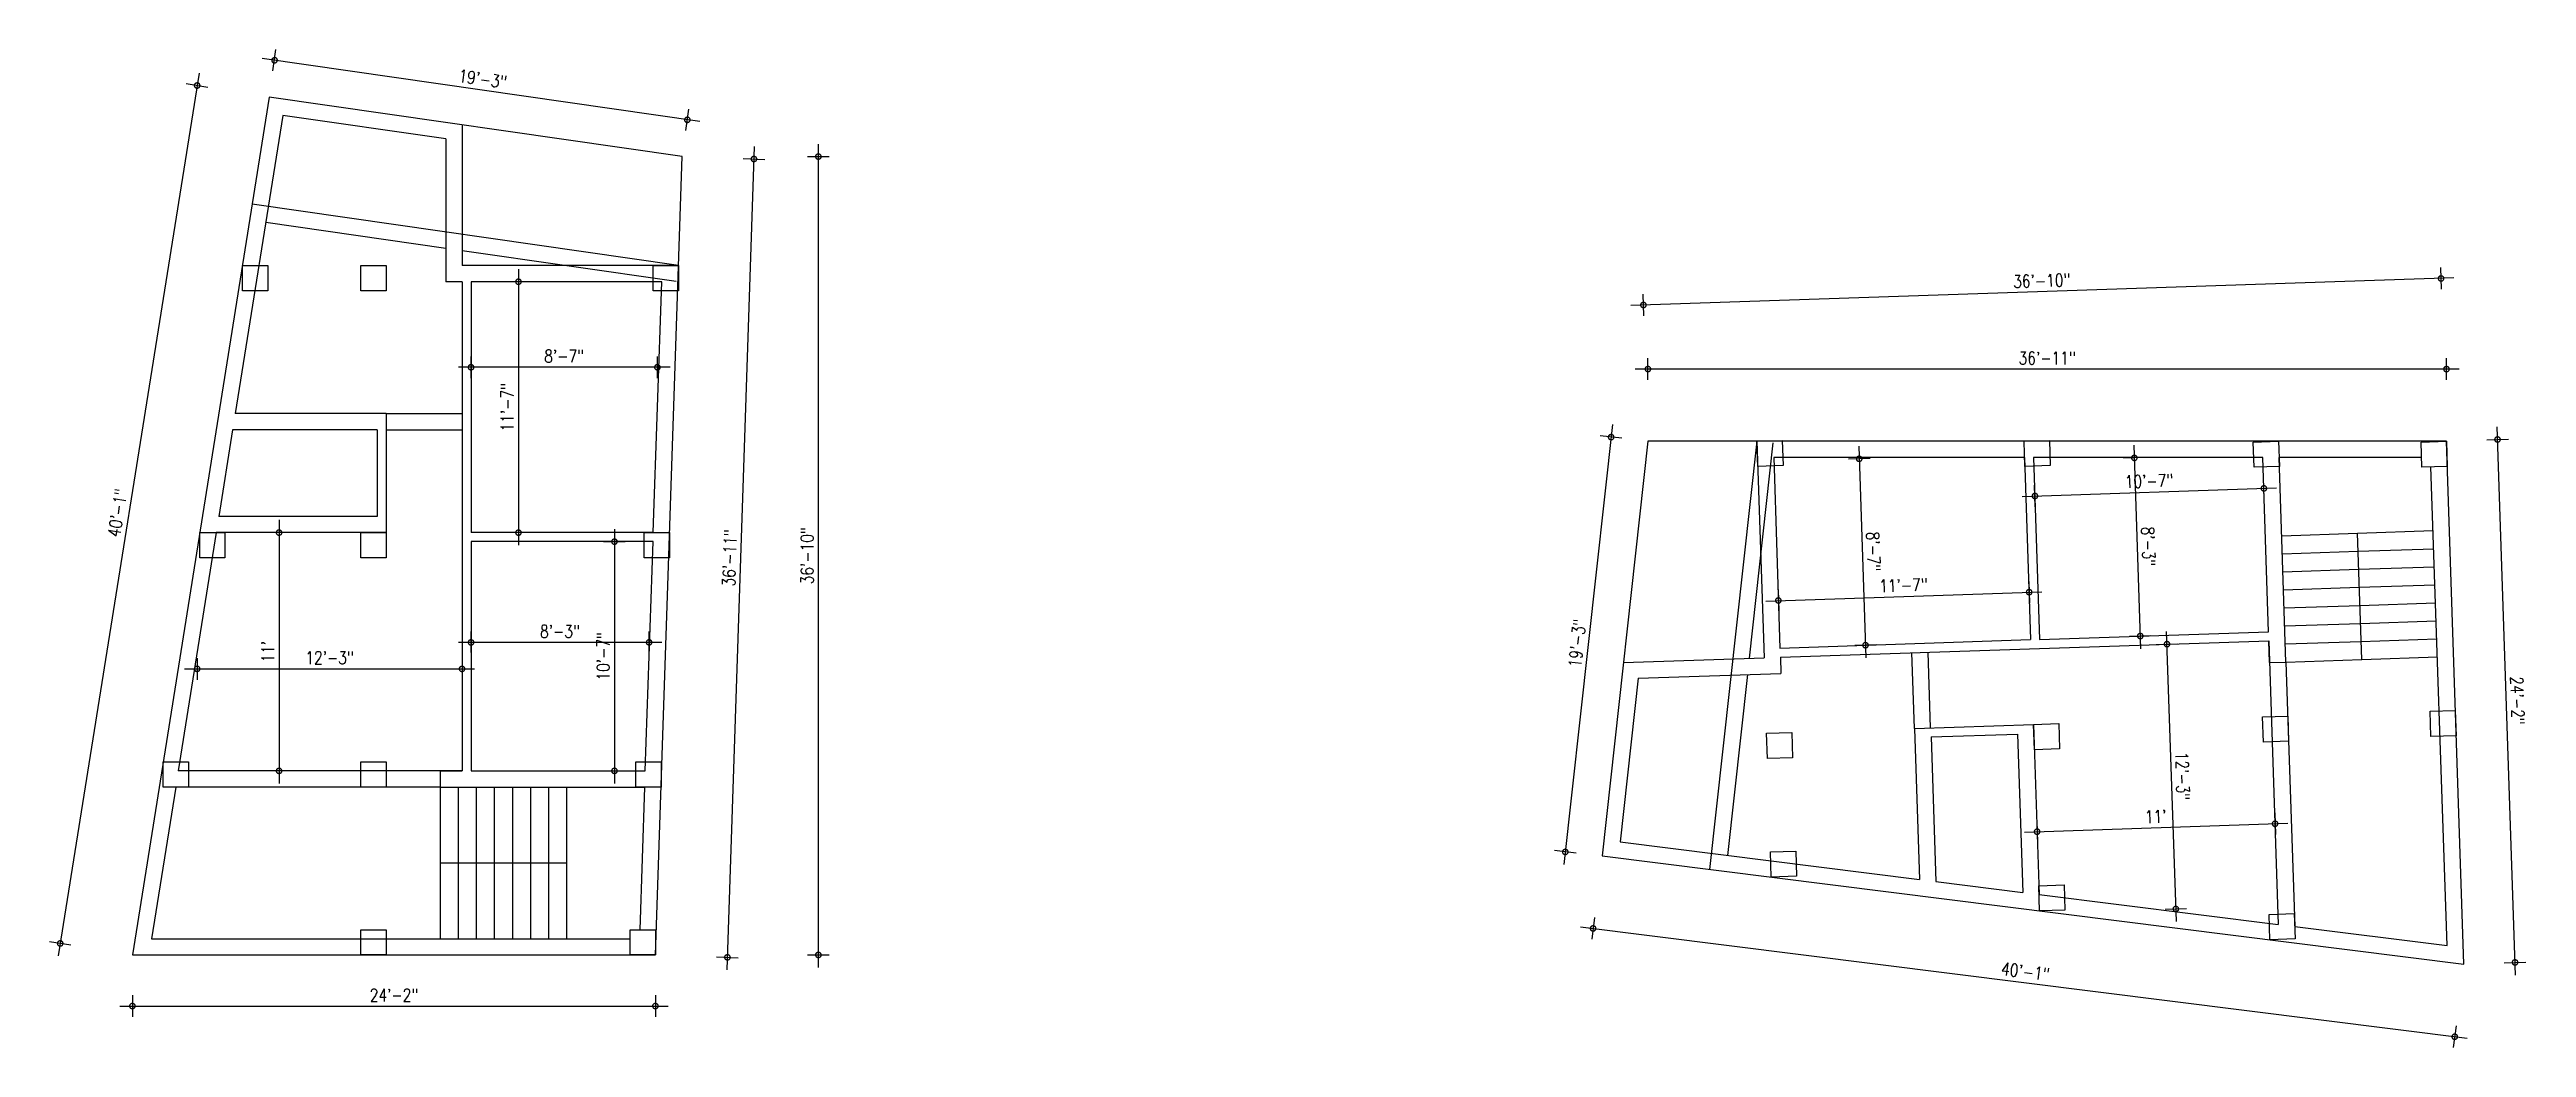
# Model space of a CAD drawing. Header units: inches. Extents: x -5096374 to -5070857, y -3259973 to -3243900.
# Drawn here: x -5087199 to -5085826, y -3251804 to -3251251 of the extents above; entities that cross this region are included whole.
import ezdxf

# ---------------------------------------------------------------- set-up
doc = ezdxf.new("R2010")
doc.units = ezdxf.units.IN
doc.header["$LTSCALE"] = 2
doc.header["$MEASUREMENT"] = 0
doc.header["$PDMODE"] = 34
doc.layers.get('0').update_dxf_attribs({"linetype": 'CONTINUOUS'})
doc.layers.get('DEFPOINTS').update_dxf_attribs({"color": 141, "linetype": 'CONTINUOUS'})
doc.styles.add('ROMANS', font='Romans.shx', dxfattribs={"width": 0.8})
doc.dimstyles.new('8 SCALE', dxfattribs={"dimscale": 0, "dimtxt": 7, "dimasz": 6, "dimexe": 6, "dimexo": 2, "dimgap": 2, "dimtad": 1, "dimdec": 0, "dimzin": 0, "dimdsep": 46, "dimlunit": 4, "dimtxsty": 'ROMANS', "dimblk": 'DOTSMALL', "dimcen": 0, "dimdle": 7, "dimclrd": 8, "dimclre": 8, "dimclrt": 3, "dimadec": 0, "dimazin": 0, "dimtfac": 1, "dimtdec": 0, "dimtofl": 0, "dimtmove": 2, "dimatfit": 3, "dimfxl": 6, "dimfxlon": 1, "dimtolj": 1, "dimtzin": 0, "dimarcsym": 0})

msp = doc.modelspace()

# ---------------------------------------------------------------- blocks, each defined once
blk = doc.blocks.new('_DOTSMALL')
at = {"color": 0, "linetype": 'ByBlock', "const_width": 0.5}
blk.add_lwpolyline([(-0.0625, 0, 1), (0.0625, 0, 1)], format="xyb", close=True, dxfattribs=at)
blk = doc.blocks.new('*D211')
at = {"color": 8, "lineweight": -2, "ltscale": 0.5, "transparency": 16777216}
for p, q in [((-5086838.7, -3251291.3), (-5087081.3, -3251256.3)), ((-5087075.3, -3251263.2), (-5087073.6, -3251251.4)), ((-5086846.4, -3251296.2), (-5086844.7, -3251284.4))]:
    blk.add_line(p, q, dxfattribs=at)
at = {"layer": 'DEFPOINTS', "color": 0, "ltscale": 0.5, "transparency": 16777216}
for p in [(-5087074.4, -3251257.3), (-5087077.4, -3251277.7), (-5086848.5, -3251310.7)]:
    blk.add_point(p, dxfattribs=at)
at = {"color": 8, "lineweight": -2, "ltscale": 0.5, "transparency": 16777216, "xscale": 6, "yscale": 6, "zscale": 6}
for p, rotation in [((-5087074.4, -3251257.3), 171.7963863954324), ((-5086845.6, -3251290.3), 351.7963863954324)]:
    blk.add_blockref('_DOTSMALL', p, dxfattribs=dict(at, rotation=rotation))
at = {"color": 3, "ltscale": 0.5, "transparency": 16777216, "insert": (-5086959.1, -3251267.7), "char_height": 7, "attachment_point": 5, "rotation": 351.7964, "style": 'ROMANS'}
blk.add_mtext('\\A1;19\'-3"', dxfattribs=at)
blk = doc.blocks.new('*D212')
at = {"color": 8, "lineweight": -2, "ltscale": 0.5, "transparency": 16777216}
for p, q in [((-5087153.2, -3251775.3), (-5087153.2, -3251787.3)), ((-5086863.3, -3251775.3), (-5086863.3, -3251787.3)), ((-5087160.2, -3251781.3), (-5086856.3, -3251781.3))]:
    blk.add_line(p, q, dxfattribs=at)
at = {"layer": 'DEFPOINTS', "color": 0, "ltscale": 0.5, "transparency": 16777216}
for p in [(-5087153.2, -3251753), (-5086863.3, -3251753), (-5086863.3, -3251781.3)]:
    blk.add_point(p, dxfattribs=at)
at = {"color": 8, "lineweight": -2, "ltscale": 0.5, "transparency": 16777216, "xscale": 6, "yscale": 6, "zscale": 6, "rotation": 180}
blk.add_blockref('_DOTSMALL', (-5087153.2, -3251781.3), dxfattribs=at)
at = {"color": 8, "lineweight": -2, "ltscale": 0.5, "transparency": 16777216, "xscale": 6, "yscale": 6, "zscale": 6}
blk.add_blockref('_DOTSMALL', (-5086863.3, -3251781.3), dxfattribs=at)
at = {"color": 3, "ltscale": 0.5, "transparency": 16777216, "insert": (-5087008.2, -3251775.2), "char_height": 7, "attachment_point": 5, "style": 'ROMANS'}
blk.add_mtext('\\A1;24\'-2"', dxfattribs=at)
blk = doc.blocks.new('*D213')
at = {"color": 8, "lineweight": -2, "ltscale": 0.5, "transparency": 16777216}
for p, q in [((-5086823.6, -3251761.3), (-5086808.4, -3251305)), ((-5086814.7, -3251311.8), (-5086802.7, -3251312.2)), ((-5086829.4, -3251754.1), (-5086817.4, -3251754.5))]:
    blk.add_line(p, q, dxfattribs=at)
at = {"layer": 'DEFPOINTS', "color": 0, "ltscale": 0.5, "transparency": 16777216}
for p in [(-5086848.5, -3251310.7), (-5086808.7, -3251312), (-5086863.3, -3251753)]:
    blk.add_point(p, dxfattribs=at)
at = {"color": 8, "lineweight": -2, "ltscale": 0.5, "transparency": 16777216, "xscale": 6, "yscale": 6, "zscale": 6}
for p, rotation in [((-5086808.7, -3251312), 88.09153073479439), ((-5086823.4, -3251754.3), 268.0915307347944)]:
    blk.add_blockref('_DOTSMALL', p, dxfattribs=dict(at, rotation=rotation))
at = {"color": 3, "ltscale": 0.5, "transparency": 16777216, "insert": (-5086822.2, -3251533), "char_height": 7, "attachment_point": 5, "rotation": 88.0915, "style": 'ROMANS'}
blk.add_mtext('\\A1;36\'-11"', dxfattribs=at)
blk = doc.blocks.new('*D214')
at = {"color": 8, "lineweight": -2, "ltscale": 0.5, "transparency": 16777216}
for p, q in [((-5087116.2, -3251264.4), (-5087194.3, -3251753.5)), ((-5087111.4, -3251272.3), (-5087123.3, -3251270.4)), ((-5087187.3, -3251747.6), (-5087199.1, -3251745.7))]:
    blk.add_line(p, q, dxfattribs=at)
at = {"layer": 'DEFPOINTS', "color": 0, "ltscale": 0.5, "transparency": 16777216}
for p in [(-5087077.4, -3251277.7), (-5087193.2, -3251746.6), (-5087153.2, -3251753)]:
    blk.add_point(p, dxfattribs=at)
at = {"color": 8, "lineweight": -2, "ltscale": 0.5, "transparency": 16777216, "xscale": 6, "yscale": 6, "zscale": 6}
for p, rotation in [((-5087117.3, -3251271.3), 80.93398961514941), ((-5087193.2, -3251746.6), 260.9339896151494)]:
    blk.add_blockref('_DOTSMALL', p, dxfattribs=dict(at, rotation=rotation))
at = {"color": 3, "ltscale": 0.5, "transparency": 16777216, "insert": (-5087161.4, -3251508), "char_height": 7, "attachment_point": 5, "rotation": 80.934, "style": 'ROMANS'}
blk.add_mtext('\\A1;40\'-1"', dxfattribs=at)
blk = doc.blocks.new('*D215')
at = {"color": 8, "lineweight": -2, "ltscale": 0.5, "transparency": 16777216}
for p, q in [((-5086779, -3251310.7), (-5086767, -3251310.7)), ((-5086773, -3251760), (-5086773, -3251303.7)), ((-5086779, -3251753), (-5086767, -3251753))]:
    blk.add_line(p, q, dxfattribs=at)
at = {"layer": 'DEFPOINTS', "color": 0, "ltscale": 0.5, "transparency": 16777216}
for p in [(-5086848.5, -3251310.7), (-5086773, -3251310.7), (-5086863.3, -3251753)]:
    blk.add_point(p, dxfattribs=at)
at = {"color": 8, "lineweight": -2, "ltscale": 0.5, "transparency": 16777216, "xscale": 6, "yscale": 6, "zscale": 6}
for p, rotation in [((-5086773, -3251310.7), 90), ((-5086773, -3251753), 270)]:
    blk.add_blockref('_DOTSMALL', p, dxfattribs=dict(at, rotation=rotation))
at = {"color": 3, "ltscale": 0.5, "transparency": 16777216, "insert": (-5086779.2, -3251531.8), "char_height": 7, "attachment_point": 5, "rotation": 90, "style": 'ROMANS'}
blk.add_mtext('\\A1;36\'-10"', dxfattribs=at)
blk = doc.blocks.new('*D216')
at = {"color": 8, "lineweight": -2, "ltscale": 0.5, "transparency": 16777216}
for p, q in [((-5086933.2, -3251380), (-5086945.2, -3251380)), ((-5086939.2, -3251373), (-5086939.2, -3251526)), ((-5086933.2, -3251519), (-5086945.2, -3251519))]:
    blk.add_line(p, q, dxfattribs=at)
at = {"layer": 'DEFPOINTS', "color": 0, "ltscale": 0.5, "transparency": 16777216}
for p in [(-5086912.7, -3251380), (-5086939.2, -3251519), (-5086912.7, -3251519)]:
    blk.add_point(p, dxfattribs=at)
at = {"color": 8, "lineweight": -2, "ltscale": 0.5, "transparency": 16777216, "xscale": 6, "yscale": 6, "zscale": 6}
for p, rotation in [((-5086939.2, -3251380), 90), ((-5086939.2, -3251519), 270)]:
    blk.add_blockref('_DOTSMALL', p, dxfattribs=dict(at, rotation=rotation))
at = {"color": 3, "ltscale": 0.5, "transparency": 16777216, "insert": (-5086945.4, -3251449.5), "char_height": 7, "attachment_point": 5, "rotation": 90, "style": 'ROMANS'}
blk.add_mtext('\\A1;11\'-7"', dxfattribs=at)
blk = doc.blocks.new('*D217')
at = {"color": 8, "lineweight": -2, "ltscale": 0.5, "transparency": 16777216}
for p, q in [((-5086965.5, -3251433.4), (-5086965.5, -3251421.4)), ((-5086862.2, -3251433.4), (-5086862.2, -3251421.4)), ((-5086855.2, -3251427.4), (-5086972.5, -3251427.4))]:
    blk.add_line(p, q, dxfattribs=at)
at = {"layer": 'DEFPOINTS', "color": 0, "ltscale": 0.5, "transparency": 16777216}
for p in [(-5086965.5, -3251427.4), (-5086965.5, -3251449.5), (-5086862.2, -3251449.5)]:
    blk.add_point(p, dxfattribs=at)
at = {"color": 8, "lineweight": -2, "ltscale": 0.5, "transparency": 16777216, "xscale": 6, "yscale": 6, "zscale": 6, "rotation": 180}
blk.add_blockref('_DOTSMALL', (-5086965.5, -3251427.4), dxfattribs=at)
at = {"color": 8, "lineweight": -2, "ltscale": 0.5, "transparency": 16777216, "xscale": 6, "yscale": 6, "zscale": 6}
blk.add_blockref('_DOTSMALL', (-5086862.2, -3251427.4), dxfattribs=at)
at = {"color": 3, "ltscale": 0.5, "transparency": 16777216, "insert": (-5086913.9, -3251421.2), "char_height": 7, "attachment_point": 5, "style": 'ROMANS'}
blk.add_mtext('\\A1;8\'-7"', dxfattribs=at)
blk = doc.blocks.new('*D218')
at = {"color": 8, "lineweight": -2, "ltscale": 0.5, "transparency": 16777216}
for p, q in [((-5086965.5, -3251585.5), (-5086965.5, -3251573.8)), ((-5086866.8, -3251585.5), (-5086866.8, -3251573.8)), ((-5086859.8, -3251579.8), (-5086972.5, -3251579.8))]:
    blk.add_line(p, q, dxfattribs=at)
at = {"layer": 'DEFPOINTS', "color": 0, "ltscale": 0.5, "transparency": 16777216}
for p in [(-5086965.5, -3251579.8), (-5086965.5, -3251587.5), (-5086866.8, -3251587.5)]:
    blk.add_point(p, dxfattribs=at)
at = {"color": 8, "lineweight": -2, "ltscale": 0.5, "transparency": 16777216, "xscale": 6, "yscale": 6, "zscale": 6, "rotation": 180}
blk.add_blockref('_DOTSMALL', (-5086965.5, -3251579.8), dxfattribs=at)
at = {"color": 8, "lineweight": -2, "ltscale": 0.5, "transparency": 16777216, "xscale": 6, "yscale": 6, "zscale": 6}
blk.add_blockref('_DOTSMALL', (-5086866.8, -3251579.8), dxfattribs=at)
at = {"color": 3, "ltscale": 0.5, "transparency": 16777216, "insert": (-5086916.2, -3251573.7), "char_height": 7, "attachment_point": 5, "style": 'ROMANS'}
blk.add_mtext('\\A1;8\'-3"', dxfattribs=at)
blk = doc.blocks.new('*D219')
at = {"color": 8, "lineweight": -2, "ltscale": 0.5, "transparency": 16777216}
for p, q in [((-5086886, -3251517), (-5086886, -3251658)), ((-5086892, -3251524), (-5086880, -3251524)), ((-5086892, -3251651), (-5086880, -3251651))]:
    blk.add_line(p, q, dxfattribs=at)
at = {"layer": 'DEFPOINTS', "color": 0, "ltscale": 0.5, "transparency": 16777216}
for p in [(-5086915.1, -3251524), (-5086915.1, -3251651), (-5086886, -3251651)]:
    blk.add_point(p, dxfattribs=at)
at = {"color": 8, "lineweight": -2, "ltscale": 0.5, "transparency": 16777216, "xscale": 6, "yscale": 6, "zscale": 6}
for p, rotation in [((-5086886, -3251524), 90), ((-5086886, -3251651), 270)]:
    blk.add_blockref('_DOTSMALL', p, dxfattribs=dict(at, rotation=rotation))
at = {"color": 3, "ltscale": 0.5, "transparency": 16777216, "insert": (-5086892.2, -3251587.5), "char_height": 7, "attachment_point": 5, "rotation": 90, "style": 'ROMANS'}
blk.add_mtext('\\A1;10\'-7"', dxfattribs=at)
blk = doc.blocks.new('*D220')
at = {"color": 8, "lineweight": -2, "ltscale": 0.5, "transparency": 16777216}
for p, q in [((-5087117.3, -3251588.5), (-5087117.3, -3251600.5)), ((-5086970.5, -3251588.5), (-5086970.5, -3251600.5)), ((-5087124.3, -3251594.5), (-5086963.5, -3251594.5))]:
    blk.add_line(p, q, dxfattribs=at)
at = {"layer": 'DEFPOINTS', "color": 0, "ltscale": 0.5, "transparency": 16777216}
for p in [(-5087117.3, -3251585), (-5086970.5, -3251585), (-5086970.5, -3251594.5)]:
    blk.add_point(p, dxfattribs=at)
at = {"color": 8, "lineweight": -2, "ltscale": 0.5, "transparency": 16777216, "xscale": 6, "yscale": 6, "zscale": 6, "rotation": 180}
blk.add_blockref('_DOTSMALL', (-5087117.3, -3251594.5), dxfattribs=at)
at = {"color": 8, "lineweight": -2, "ltscale": 0.5, "transparency": 16777216, "xscale": 6, "yscale": 6, "zscale": 6}
blk.add_blockref('_DOTSMALL', (-5086970.5, -3251594.5), dxfattribs=at)
at = {"color": 3, "ltscale": 0.5, "transparency": 16777216, "insert": (-5087043.9, -3251588.3), "char_height": 7, "attachment_point": 5, "style": 'ROMANS'}
blk.add_mtext('\\A1;12\'-3"', dxfattribs=at)
blk = doc.blocks.new('*D221')
at = {"color": 8, "lineweight": -2, "ltscale": 0.5, "transparency": 16777216}
for p, q in [((-5087065.9, -3251519), (-5087077.9, -3251519)), ((-5087071.9, -3251512), (-5087071.9, -3251658)), ((-5087065.9, -3251651), (-5087077.9, -3251651))]:
    blk.add_line(p, q, dxfattribs=at)
at = {"layer": 'DEFPOINTS', "color": 0, "ltscale": 0.5, "transparency": 16777216}
for p in [(-5087012.5, -3251519), (-5087071.9, -3251651), (-5087012.5, -3251651)]:
    blk.add_point(p, dxfattribs=at)
at = {"color": 8, "lineweight": -2, "ltscale": 0.5, "transparency": 16777216, "xscale": 6, "yscale": 6, "zscale": 6}
for p, rotation in [((-5087071.9, -3251519), 90), ((-5087071.9, -3251651), 270)]:
    blk.add_blockref('_DOTSMALL', p, dxfattribs=dict(at, rotation=rotation))
at = {"color": 3, "ltscale": 0.5, "transparency": 16777216, "insert": (-5087078.1, -3251585), "char_height": 7, "attachment_point": 5, "rotation": 90, "style": 'ROMANS'}
blk.add_mtext("\\A1;11'", dxfattribs=at)
blk = doc.blocks.new('*D222')
at = {"color": 8, "lineweight": -2, "ltscale": 0.5, "transparency": 16777216}
for p, q in [((-5086332.9, -3251459.1), (-5086359.8, -3251702.8)), ((-5086327.7, -3251466.7), (-5086339.6, -3251465.4)), ((-5086353, -3251696.5), (-5086365, -3251695.2))]:
    blk.add_line(p, q, dxfattribs=at)
at = {"layer": 'DEFPOINTS', "color": 0, "ltscale": 0.5, "transparency": 16777216}
for p in [(-5086313.2, -3251468.3), (-5086359, -3251695.9), (-5086338.5, -3251698.1)]:
    blk.add_point(p, dxfattribs=at)
at = {"color": 8, "lineweight": -2, "ltscale": 0.5, "transparency": 16777216, "xscale": 6, "yscale": 6, "zscale": 6}
for p, rotation in [((-5086333.6, -3251466.1), 83.70485566070957), ((-5086359, -3251695.9), 263.7048556607095)]:
    blk.add_blockref('_DOTSMALL', p, dxfattribs=dict(at, rotation=rotation))
at = {"color": 3, "ltscale": 0.5, "transparency": 16777216, "insert": (-5086352.4, -3251580.3), "char_height": 7, "attachment_point": 5, "rotation": 83.7049, "style": 'ROMANS'}
blk.add_mtext('\\A1;19\'-3"', dxfattribs=at)
blk = doc.blocks.new('*D223')
at = {"color": 8, "lineweight": -2, "ltscale": 0.5, "transparency": 16777216}
for p, q in [((-5085832.4, -3251764.1), (-5085842.5, -3251460.4)), ((-5085848.3, -3251467.6), (-5085836.3, -3251467.2)), ((-5085838.6, -3251757.3), (-5085826.6, -3251756.9))]:
    blk.add_line(p, q, dxfattribs=at)
at = {"layer": 'DEFPOINTS', "color": 0, "ltscale": 0.5, "transparency": 16777216}
for p in [(-5085870.6, -3251468.3), (-5085842.3, -3251467.4), (-5085861, -3251758.1)]:
    blk.add_point(p, dxfattribs=at)
at = {"color": 8, "lineweight": -2, "ltscale": 0.5, "transparency": 16777216, "xscale": 6, "yscale": 6, "zscale": 6}
for p, rotation in [((-5085842.3, -3251467.4), 91.90846925079535), ((-5085832.6, -3251757.1), 271.9084692507953)]:
    blk.add_blockref('_DOTSMALL', p, dxfattribs=dict(at, rotation=rotation))
at = {"color": 3, "ltscale": 0.5, "transparency": 16777216, "insert": (-5085831.3, -3251612.1), "char_height": 7, "attachment_point": 5, "rotation": 271.9085, "style": 'ROMANS'}
blk.add_mtext('\\A1;24\'-2"', dxfattribs=at)
blk = doc.blocks.new('*D224')
at = {"color": 8, "lineweight": -2, "ltscale": 0.5, "transparency": 16777216}
for p, q in [((-5086313.2, -3251434.4), (-5086313.2, -3251422.4)), ((-5085870.6, -3251434.4), (-5085870.6, -3251422.4)), ((-5085863.6, -3251428.4), (-5086320.2, -3251428.4))]:
    blk.add_line(p, q, dxfattribs=at)
at = {"layer": 'DEFPOINTS', "color": 0, "ltscale": 0.5, "transparency": 16777216}
for p in [(-5086313.2, -3251428.4), (-5086313.2, -3251468.3), (-5085870.6, -3251468.3)]:
    blk.add_point(p, dxfattribs=at)
at = {"color": 8, "lineweight": -2, "ltscale": 0.5, "transparency": 16777216, "xscale": 6, "yscale": 6, "zscale": 6}
for p, rotation in [((-5086313.2, -3251428.4), 179.9999999999397), ((-5085870.6, -3251428.4), 359.9999999999397)]:
    blk.add_blockref('_DOTSMALL', p, dxfattribs=dict(at, rotation=rotation))
at = {"color": 3, "ltscale": 0.5, "transparency": 16777216, "insert": (-5086091.9, -3251422.3), "char_height": 7, "attachment_point": 5, "style": 'ROMANS'}
blk.add_mtext('\\A1;36\'-11"', dxfattribs=at)
blk = doc.blocks.new('*D225')
at = {"color": 8, "lineweight": -2, "ltscale": 0.5, "transparency": 16777216}
for p, q in [((-5086350.5, -3251737.4), (-5085859.1, -3251799.1)), ((-5086342.8, -3251732.3), (-5086344.3, -3251744.3)), ((-5085865.3, -3251792.3), (-5085866.8, -3251804.2))]:
    blk.add_line(p, q, dxfattribs=at)
at = {"layer": 'DEFPOINTS', "color": 0, "ltscale": 0.5, "transparency": 16777216}
for p in [(-5086338.5, -3251698.1), (-5085861, -3251758.1), (-5085866, -3251798.3)]:
    blk.add_point(p, dxfattribs=at)
at = {"color": 8, "lineweight": -2, "ltscale": 0.5, "transparency": 16777216, "xscale": 6, "yscale": 6, "zscale": 6}
for p, rotation in [((-5086343.6, -3251738.3), 172.8424588803098), ((-5085866, -3251798.3), 352.8424588803098)]:
    blk.add_blockref('_DOTSMALL', p, dxfattribs=dict(at, rotation=rotation))
at = {"color": 3, "ltscale": 0.5, "transparency": 16777216, "insert": (-5086104, -3251762.2), "char_height": 7, "attachment_point": 5, "rotation": 352.8425, "style": 'ROMANS'}
blk.add_mtext('\\A1;40\'-1"', dxfattribs=at)
blk = doc.blocks.new('*D226')
at = {"color": 8, "lineweight": -2, "ltscale": 0.5, "transparency": 16777216}
for p, q in [((-5085866.6, -3251377.9), (-5086322.7, -3251393.1)), ((-5085873.4, -3251384.1), (-5085873.8, -3251372.2)), ((-5086315.5, -3251398.9), (-5086315.9, -3251386.9))]:
    blk.add_line(p, q, dxfattribs=at)
at = {"layer": 'DEFPOINTS', "color": 0, "ltscale": 0.5, "transparency": 16777216}
for p in [(-5086315.7, -3251392.9), (-5086313.2, -3251468.3), (-5085870.6, -3251468.3)]:
    blk.add_point(p, dxfattribs=at)
at = {"color": 8, "lineweight": -2, "ltscale": 0.5, "transparency": 16777216, "xscale": 6, "yscale": 6, "zscale": 6}
for p, rotation in [((-5085873.6, -3251378.2), 1.908469264128865), ((-5086315.7, -3251392.9), 181.9084692641288)]:
    blk.add_blockref('_DOTSMALL', p, dxfattribs=dict(at, rotation=rotation))
at = {"color": 3, "ltscale": 0.5, "transparency": 16777216, "insert": (-5086094.9, -3251379.4), "char_height": 7, "attachment_point": 5, "rotation": 1.9085, "style": 'ROMANS'}
blk.add_mtext('\\A1;36\'-10"', dxfattribs=at)
blk = doc.blocks.new('*D227')
at = {"color": 8, "lineweight": -2, "ltscale": 0.5, "transparency": 16777216}
for p, q in [((-5086102.1, -3251546), (-5086101.7, -3251558)), ((-5086247.9, -3251556.9), (-5086094.9, -3251551.8)), ((-5086241.1, -3251550.6), (-5086240.7, -3251562.6))]:
    blk.add_line(p, q, dxfattribs=at)
at = {"layer": 'DEFPOINTS', "color": 0, "ltscale": 0.5, "transparency": 16777216}
for p in [(-5086241.7, -3251530.1), (-5086102.8, -3251525.5), (-5086101.9, -3251552)]:
    blk.add_point(p, dxfattribs=at)
at = {"color": 8, "lineweight": -2, "ltscale": 0.5, "transparency": 16777216, "xscale": 6, "yscale": 6, "zscale": 6}
for p, rotation in [((-5086240.9, -3251556.6), 181.9084692641288), ((-5086101.9, -3251552), 1.908469264128843)]:
    blk.add_blockref('_DOTSMALL', p, dxfattribs=dict(at, rotation=rotation))
at = {"color": 3, "ltscale": 0.5, "transparency": 16777216, "insert": (-5086171.6, -3251548.2), "char_height": 7, "attachment_point": 5, "rotation": 1.9085, "style": 'ROMANS'}
blk.add_mtext('\\A1;11\'-7"', dxfattribs=at)
blk = doc.blocks.new('*D228')
at = {"color": 8, "lineweight": -2, "ltscale": 0.5, "transparency": 16777216}
for p, q in [((-5086190.1, -3251477.9), (-5086202.1, -3251478.3)), ((-5086196.3, -3251471.1), (-5086192.4, -3251588.4)), ((-5086186.6, -3251581.2), (-5086198.6, -3251581.6))]:
    blk.add_line(p, q, dxfattribs=at)
at = {"layer": 'DEFPOINTS', "color": 0, "ltscale": 0.5, "transparency": 16777216}
for p in [(-5086174, -3251477.3), (-5086192.6, -3251581.4), (-5086170.5, -3251580.6)]:
    blk.add_point(p, dxfattribs=at)
at = {"color": 8, "lineweight": -2, "ltscale": 0.5, "transparency": 16777216, "xscale": 6, "yscale": 6, "zscale": 6}
for p, rotation in [((-5086196.1, -3251478.1), 91.90846925079535), ((-5086192.6, -3251581.4), 271.9084692507953)]:
    blk.add_blockref('_DOTSMALL', p, dxfattribs=dict(at, rotation=rotation))
at = {"color": 3, "ltscale": 0.5, "transparency": 16777216, "insert": (-5086188.2, -3251529.5), "char_height": 7, "attachment_point": 5, "rotation": 271.9085, "style": 'ROMANS'}
blk.add_mtext('\\A1;8\'-7"', dxfattribs=at)
blk = doc.blocks.new('*D229')
at = {"color": 8, "lineweight": -2, "ltscale": 0.5, "transparency": 16777216}
for p, q in [((-5086037.9, -3251477.4), (-5086049.6, -3251477.8)), ((-5086043.8, -3251470.6), (-5086040.1, -3251583.3)), ((-5086034.6, -3251576.1), (-5086046.3, -3251576.5))]:
    blk.add_line(p, q, dxfattribs=at)
at = {"layer": 'DEFPOINTS', "color": 0, "ltscale": 0.5, "transparency": 16777216}
for p in [(-5086035.9, -3251477.3), (-5086040.3, -3251576.3), (-5086032.6, -3251576.1)]:
    blk.add_point(p, dxfattribs=at)
at = {"color": 8, "lineweight": -2, "ltscale": 0.5, "transparency": 16777216, "xscale": 6, "yscale": 6, "zscale": 6}
for p, rotation in [((-5086043.6, -3251477.6), 91.90846925079535), ((-5086040.3, -3251576.3), 271.9084692507953)]:
    blk.add_blockref('_DOTSMALL', p, dxfattribs=dict(at, rotation=rotation))
at = {"color": 3, "ltscale": 0.5, "transparency": 16777216, "insert": (-5086035.8, -3251526.7), "char_height": 7, "attachment_point": 5, "rotation": 271.9085, "style": 'ROMANS'}
blk.add_mtext('\\A1;8\'-3"', dxfattribs=at)
blk = doc.blocks.new('*D230')
at = {"color": 8, "lineweight": -2, "ltscale": 0.5, "transparency": 16777216}
for p, q in [((-5086098.5, -3251504.7), (-5086098.9, -3251492.7)), ((-5085971.6, -3251500.5), (-5085972, -3251488.5)), ((-5086105.7, -3251498.9), (-5085964.8, -3251494.2))]:
    blk.add_line(p, q, dxfattribs=at)
at = {"layer": 'DEFPOINTS', "color": 0, "ltscale": 0.5, "transparency": 16777216}
for p in [(-5085971.8, -3251494.5), (-5086097.7, -3251527.7), (-5085970.8, -3251523.5)]:
    blk.add_point(p, dxfattribs=at)
at = {"color": 8, "lineweight": -2, "ltscale": 0.5, "transparency": 16777216, "xscale": 6, "yscale": 6, "zscale": 6}
for p, rotation in [((-5085971.8, -3251494.5), 1.908469264128843), ((-5086098.7, -3251498.7), 181.9084692641288)]:
    blk.add_blockref('_DOTSMALL', p, dxfattribs=dict(at, rotation=rotation))
at = {"color": 3, "ltscale": 0.5, "transparency": 16777216, "insert": (-5086035.5, -3251490.4), "char_height": 7, "attachment_point": 5, "rotation": 1.9085, "style": 'ROMANS'}
blk.add_mtext('\\A1;10\'-7"', dxfattribs=at)
blk = doc.blocks.new('*D231')
at = {"color": 8, "lineweight": -2, "ltscale": 0.5, "transparency": 16777216}
for p, q in [((-5086020.3, -3251734.5), (-5086025.7, -3251573.8)), ((-5086031.5, -3251581), (-5086019.5, -3251580.6)), ((-5086026.6, -3251727.7), (-5086014.6, -3251727.3))]:
    blk.add_line(p, q, dxfattribs=at)
at = {"layer": 'DEFPOINTS', "color": 0, "ltscale": 0.5, "transparency": 16777216}
for p in [(-5086034.9, -3251581.1), (-5086025.5, -3251580.8), (-5086030.1, -3251727.8)]:
    blk.add_point(p, dxfattribs=at)
at = {"color": 8, "lineweight": -2, "ltscale": 0.5, "transparency": 16777216, "xscale": 6, "yscale": 6, "zscale": 6}
for p, rotation in [((-5086025.5, -3251580.8), 91.90846925079535), ((-5086020.6, -3251727.5), 271.9084692507953)]:
    blk.add_blockref('_DOTSMALL', p, dxfattribs=dict(at, rotation=rotation))
at = {"color": 3, "ltscale": 0.5, "transparency": 16777216, "insert": (-5086016.9, -3251653.9), "char_height": 7, "attachment_point": 5, "rotation": 271.9085, "style": 'ROMANS'}
blk.add_mtext('\\A1;12\'-3"', dxfattribs=at)
blk = doc.blocks.new('*D232')
at = {"color": 8, "lineweight": -2, "ltscale": 0.5, "transparency": 16777216}
for p, q in [((-5086104.5, -3251684.9), (-5085958.6, -3251680)), ((-5086097.7, -3251678.7), (-5086097.3, -3251690.7)), ((-5085965.8, -3251674.3), (-5085965.4, -3251686.3))]:
    blk.add_line(p, q, dxfattribs=at)
at = {"layer": 'DEFPOINTS', "color": 0, "ltscale": 0.5, "transparency": 16777216}
for p in [(-5086099.5, -3251625.3), (-5085967.6, -3251620.9), (-5085965.6, -3251680.3)]:
    blk.add_point(p, dxfattribs=at)
at = {"color": 8, "lineweight": -2, "ltscale": 0.5, "transparency": 16777216, "xscale": 6, "yscale": 6, "zscale": 6}
for p, rotation in [((-5086097.5, -3251684.7), 181.9084692641288), ((-5085965.6, -3251680.3), 1.908469264128843)]:
    blk.add_blockref('_DOTSMALL', p, dxfattribs=dict(at, rotation=rotation))
at = {"color": 3, "ltscale": 0.5, "transparency": 16777216, "insert": (-5086031.8, -3251676.3), "char_height": 7, "attachment_point": 5, "rotation": 1.9085, "style": 'ROMANS'}
blk.add_mtext("\\A1;11'", dxfattribs=at)

# ---------------------------------------------------------------- dimensions: what is measured, and where the dimension line sits
at = {"ltscale": 0.5}
for p1, p2, distance, picture, middle in [((-5086848.5, -3251310.7), (-5087077.4, -3251277.7), -20.6, '*D211', (-5086959.1, -3251267.7)), ((-5087077.4, -3251277.7), (-5087153.2, -3251753), -40.5, '*D214', (-5087161.4, -3251508)), ((-5086863.3, -3251753), (-5086848.5, -3251310.7), -39.9, '*D213', (-5086822.2, -3251533)), ((-5085870.6, -3251468.3), (-5086313.2, -3251468.3), -39.9, '*D224', (-5086091.9, -3251422.3)), ((-5086313.2, -3251468.3), (-5086338.5, -3251698.1), -20.6, '*D222', (-5086352.4, -3251580.3)), ((-5086338.5, -3251698.1), (-5085861, -3251758.1), -40.5, '*D225', (-5086104, -3251762.2))]:
    dim = msp.add_aligned_dim(p1=p1, p2=p2, distance=distance, dimstyle='8 SCALE', override={"dimscale": 1}, dxfattribs=at)
    dim.commit()
    dim.dimension.update_dxf_attribs({"geometry": picture, "text_midpoint": middle})
for base, p1, p2, angle, picture, middle in [((-5086773, -3251310.7), (-5086863.3, -3251753), (-5086848.5, -3251310.7), 90, '*D215', (-5086779.2, -3251531.8)), ((-5086939.2, -3251519), (-5086912.7, -3251380), (-5086912.7, -3251519), 90, '*D216', (-5086945.4, -3251449.5)), ((-5086315.7, -3251392.9), (-5085870.6, -3251468.3), (-5086313.2, -3251468.3), 181.9085, '*D226', (-5086094.9, -3251379.4)), ((-5085842.3, -3251467.4), (-5085861, -3251758.1), (-5085870.6, -3251468.3), 91.9085, '*D223', (-5085831.3, -3251612.1)), ((-5086192.6, -3251581.4), (-5086174, -3251477.3), (-5086170.5, -3251580.6), 91.9085, '*D228', (-5086188.2, -3251529.5)), ((-5086040.3, -3251576.3), (-5086035.9, -3251477.3), (-5086032.6, -3251576.1), 91.9085, '*D229', (-5086035.8, -3251526.7)), ((-5085971.8, -3251494.5), (-5086097.7, -3251527.7), (-5085970.8, -3251523.5), 181.9085, '*D230', (-5086035.5, -3251490.4)), ((-5087071.9, -3251651), (-5087012.5, -3251519), (-5087012.5, -3251651), 90, '*D221', (-5087078.1, -3251585)), ((-5086886, -3251651), (-5086915.1, -3251524), (-5086915.1, -3251651), 90, '*D219', (-5086892.2, -3251587.5)), ((-5086101.9, -3251552), (-5086241.7, -3251530.1), (-5086102.8, -3251525.5), 181.9085, '*D227', (-5086171.6, -3251548.2)), ((-5086025.5, -3251580.8), (-5086030.1, -3251727.8), (-5086034.9, -3251581.1), 91.9085, '*D231', (-5086016.9, -3251653.9)), ((-5085965.6, -3251680.3), (-5086099.5, -3251625.3), (-5085967.6, -3251620.9), 181.9085, '*D232', (-5086031.8, -3251676.3))]:
    dim = msp.add_linear_dim(base=base, p1=p1, p2=p2, angle=angle, dimstyle='8 SCALE', override={"dimscale": 1}, dxfattribs=at)
    dim.commit()
    dim.dimension.update_dxf_attribs({"geometry": picture, "text_midpoint": middle})
for base, p1, p2, picture, middle in [((-5086965.5, -3251427.4), (-5086862.2, -3251449.5), (-5086965.5, -3251449.5), '*D217', (-5086913.9, -3251421.2)), ((-5086965.5, -3251579.8), (-5086866.8, -3251587.5), (-5086965.5, -3251587.5), '*D218', (-5086916.2, -3251573.7)), ((-5086970.5, -3251594.5), (-5087117.3, -3251585), (-5086970.5, -3251585), '*D220', (-5087043.9, -3251588.3)), ((-5086863.3, -3251781.3), (-5087153.2, -3251753), (-5086863.3, -3251753), '*D212', (-5087008.2, -3251775.2))]:
    dim = msp.add_linear_dim(base=base, p1=p1, p2=p2, dimstyle='8 SCALE', override={"dimscale": 1}, dxfattribs=at)
    dim.commit()
    dim.dimension.update_dxf_attribs({"geometry": picture, "text_midpoint": middle})

# ---------------------------------------------------------------- linework, layer by layer
at = {"ltscale": 0.5}
for p, q in [((-5087077.4, -3251277.7), (-5087153.2, -3251753)), ((-5086848.5, -3251310.7), (-5087077.4, -3251277.7)), ((-5086970.5, -3251293.1), (-5086970.5, -3251371)), ((-5086979.5, -3251300.9), (-5086979.5, -3251380)), ((-5086863.3, -3251753), (-5086848.5, -3251310.7)), ((-5086850.5, -3251371), (-5087086.8, -3251337)), ((-5086979.5, -3251361.5), (-5087079.3, -3251347.1)), ((-5086851.8, -3251379.9), (-5086970.5, -3251362.8)), ((-5086970.5, -3251380), (-5086979.5, -3251380)), ((-5086850.5, -3251371), (-5086970.5, -3251371)), ((-5086970.5, -3251380), (-5086970.5, -3251651)), ((-5086859.8, -3251380), (-5086965.5, -3251380)), ((-5086965.5, -3251380), (-5086965.5, -3251519)), ((-5086850.5, -3251380), (-5086850.8, -3251380)), ((-5087106.8, -3251462), (-5087106.7, -3251462)), ((-5087017.5, -3251462), (-5087097.7, -3251462)), ((-5087012.5, -3251453), (-5087096.2, -3251453)), ((-5087017.5, -3251462), (-5087017.5, -3251510)), ((-5087012.5, -3251453), (-5087012.5, -3251519)), ((-5087012.5, -3251453), (-5086970.5, -3251453)), ((-5087012.5, -3251462), (-5086970.5, -3251462)), ((-5086313.2, -3251468.3), (-5086338.5, -3251698.1)), ((-5085870.6, -3251468.3), (-5086313.2, -3251468.3)), ((-5086252.8, -3251468.3), (-5086279, -3251705.6)), ((-5086243.9, -3251469.3), (-5086257, -3251588.5)), ((-5086252.8, -3251468.3), (-5086248.8, -3251588.3)), ((-5086243.8, -3251468), (-5086243.8, -3251468.3)), ((-5086243.5, -3251477.3), (-5086240, -3251583)), ((-5086104.4, -3251477.3), (-5086101.1, -3251578.3)), ((-5086099.4, -3251477.3), (-5086096.1, -3251578.2)), ((-5085969.2, -3251573.9), (-5085972.4, -3251477.3)), ((-5085959.6, -3251590.7), (-5085963.4, -3251477.3)), ((-5085861, -3251758.1), (-5085870.6, -3251468.3)), ((-5087012.5, -3251519), (-5087106.7, -3251519)), ((-5087017.5, -3251510), (-5087105.3, -3251510)), ((-5086864.5, -3251519), (-5086965.5, -3251519)), ((-5085961.9, -3251520.7), (-5085920, -3251519.3)), ((-5085920, -3251519.3), (-5085878, -3251517.9)), ((-5085917.6, -3251589.3), (-5085920, -3251519.3)), ((-5086864.6, -3251524), (-5086965.5, -3251524)), ((-5086965.5, -3251524), (-5086965.5, -3251651)), ((-5085961.6, -3251530.7), (-5085919.6, -3251529.3)), ((-5085919.6, -3251529.3), (-5085877.6, -3251527.9)), ((-5085961.3, -3251540.7), (-5085919.3, -3251539.3)), ((-5085919.3, -3251539.3), (-5085877.3, -3251537.9)), ((-5085960.9, -3251550.7), (-5085919, -3251549.3)), ((-5085960.6, -3251560.7), (-5085918.6, -3251559.3)), ((-5085919, -3251549.3), (-5085877, -3251547.9)), ((-5085918.6, -3251559.3), (-5085876.6, -3251557.9)), ((-5086096.1, -3251578.2), (-5085969.2, -3251573.9)), ((-5085960.3, -3251570.7), (-5085918.3, -3251569.3)), ((-5085918.3, -3251569.3), (-5085876.3, -3251567.9)), ((-5086326.7, -3251590.9), (-5086248.8, -3251588.3)), ((-5086240, -3251583), (-5086101.1, -3251578.3)), ((-5086239.8, -3251588), (-5085969, -3251578.9)), ((-5086239.8, -3251588), (-5086239.5, -3251597)), ((-5086165.5, -3251627.5), (-5086166.9, -3251585.5)), ((-5086156.5, -3251627.2), (-5086157.9, -3251585.2)), ((-5085968.6, -3251591), (-5085969, -3251578.9)), ((-5085969, -3251578.9), (-5085963.8, -3251736.1)), ((-5085959.9, -3251580.7), (-5085918, -3251579.3)), ((-5085918, -3251579.3), (-5085876, -3251577.9)), ((-5085917.6, -3251589.3), (-5085875.6, -3251587.9)), ((-5086318.6, -3251599.6), (-5086239.5, -3251597)), ((-5086258, -3251597.6), (-5086269.1, -3251697.8)), ((-5085968.6, -3251591), (-5085959.6, -3251590.7)), ((-5085959.6, -3251590.7), (-5085917.6, -3251589.3)), ((-5085959.6, -3251590.7), (-5085954.7, -3251737.2)), ((-5086165.5, -3251627.5), (-5086099.5, -3251625.3)), ((-5086165.5, -3251627.5), (-5086162.7, -3251711.1)), ((-5086099.5, -3251625.3), (-5086096.4, -3251719.5)), ((-5086156.3, -3251632.2), (-5086108.3, -3251630.6)), ((-5086156.3, -3251632.2), (-5086153.6, -3251712.3)), ((-5086108.3, -3251630.6), (-5086105.4, -3251718.3)), ((-5086970.5, -3251651), (-5087127.8, -3251651)), ((-5086982.6, -3251651), (-5086970.5, -3251651)), ((-5086982.6, -3251651), (-5086982.6, -3251660)), ((-5086965.5, -3251651), (-5086868.9, -3251651)), ((-5086982.6, -3251660), (-5087129.2, -3251660)), ((-5086982.6, -3251660), (-5086982.6, -3251702)), ((-5086982.6, -3251660), (-5086869.2, -3251660)), ((-5086972.6, -3251660), (-5086972.6, -3251702)), ((-5086962.6, -3251660), (-5086962.6, -3251702)), ((-5086952.6, -3251660), (-5086952.6, -3251702)), ((-5086942.6, -3251660), (-5086942.6, -3251702)), ((-5086932.6, -3251660), (-5086932.6, -3251702)), ((-5086922.6, -3251660), (-5086922.6, -3251702)), ((-5086912.6, -3251660), (-5086912.6, -3251702)), ((-5086338.5, -3251698.1), (-5085861, -3251758.1)), ((-5086982.6, -3251702), (-5086982.6, -3251744)), ((-5086982.6, -3251702), (-5086912.6, -3251702)), ((-5086972.6, -3251702), (-5086972.6, -3251744)), ((-5086962.6, -3251702), (-5086962.6, -3251744)), ((-5086952.6, -3251702), (-5086952.6, -3251744)), ((-5086942.6, -3251702), (-5086942.6, -3251744)), ((-5086932.6, -3251702), (-5086932.6, -3251744)), ((-5086922.6, -3251702), (-5086922.6, -3251744)), ((-5086912.6, -3251702), (-5086912.6, -3251744)), ((-5086153.3, -3251721.4), (-5086153.3, -3251721.4)), ((-5087153.2, -3251753), (-5086863.3, -3251753))]:
    msp.add_line(p, q, dxfattribs=at)
for points in [[(-5086979.5, -3251300.9), (-5087069.9, -3251287.9), (-5087096.2, -3251453)], [(-5086864.5, -3251519), (-5086859.8, -3251380)], [(-5087097.7, -3251462), (-5087105.3, -3251510)], [(-5086104.4, -3251477.3), (-5086243.5, -3251477.3)], [(-5085972.4, -3251477.3), (-5086099.4, -3251477.3)], [(-5085884.3, -3251477.3), (-5085963.4, -3251477.3)], [(-5085954.7, -3251737.2), (-5085870.3, -3251747.8), (-5085879.2, -3251482.6)], [(-5087106.7, -3251519), (-5087127.8, -3251651)], [(-5086868.9, -3251651), (-5086864.6, -3251524)], [(-5086318.6, -3251599.6), (-5086328.6, -3251690.3), (-5086162.7, -3251711.1)], [(-5087129.2, -3251660), (-5087142.6, -3251744), (-5086877.3, -3251744)], [(-5086871.8, -3251739), (-5086869.2, -3251660)], [(-5086153.6, -3251712.3), (-5086105.4, -3251718.3)], [(-5086096.4, -3251719.5), (-5085963.8, -3251736.1)]]:
    msp.add_lwpolyline(points, dxfattribs=at)
for points in [[(-5087092.2, -3251371), (-5087078.2, -3251371), (-5087078.2, -3251385), (-5087092.2, -3251385)], [(-5087026.5, -3251371), (-5087012.5, -3251371), (-5087012.5, -3251385), (-5087026.5, -3251385)], [(-5086864.5, -3251371), (-5086850.5, -3251371), (-5086850.5, -3251385), (-5086864.5, -3251385)], [(-5086252.3, -3251482.3), (-5086252.8, -3251468.3), (-5086238.8, -3251467.9), (-5086238.3, -3251481.9)], [(-5086104.3, -3251482.3), (-5086104.7, -3251468.3), (-5086090.7, -3251467.9), (-5086090.3, -3251481.9)], [(-5085977.2, -3251482.8), (-5085977.7, -3251468.8), (-5085963.7, -3251468.3), (-5085963.2, -3251482.3)], [(-5085884.2, -3251482.8), (-5085884.6, -3251468.8), (-5085870.6, -3251468.3), (-5085870.2, -3251482.3)], [(-5087115.9, -3251519), (-5087101.9, -3251519), (-5087101.9, -3251533), (-5087115.9, -3251533)], [(-5087026.5, -3251519), (-5087012.5, -3251519), (-5087012.5, -3251533), (-5087026.5, -3251533)], [(-5086869.5, -3251519), (-5086855.5, -3251519), (-5086855.5, -3251533), (-5086869.5, -3251533)], [(-5086246.9, -3251644.2), (-5086247.4, -3251630.2), (-5086233.4, -3251629.8), (-5086233, -3251643.8)], [(-5086099, -3251639.3), (-5086099.5, -3251625.3), (-5086085.5, -3251624.8), (-5086085, -3251638.8)], [(-5085972.1, -3251635.1), (-5085972.6, -3251621.1), (-5085958.6, -3251620.6), (-5085958.1, -3251634.6)], [(-5085879.2, -3251632), (-5085879.6, -3251618), (-5085865.7, -3251617.5), (-5085865.2, -3251631.5)], [(-5087136.1, -3251646), (-5087122.1, -3251646), (-5087122.1, -3251660), (-5087136.1, -3251660)], [(-5087026.5, -3251646), (-5087012.5, -3251646), (-5087012.5, -3251660), (-5087026.5, -3251660)], [(-5086874.2, -3251646), (-5086860.2, -3251646), (-5086860.2, -3251660), (-5086874.2, -3251660)], [(-5086244.8, -3251709.9), (-5086245.2, -3251695.9), (-5086231.2, -3251695.4), (-5086230.8, -3251709.4)], [(-5086096.1, -3251728.6), (-5086096.5, -3251714.6), (-5086082.5, -3251714.1), (-5086082.1, -3251728.1)], [(-5087026.5, -3251739), (-5087012.5, -3251739), (-5087012.5, -3251753), (-5087026.5, -3251753)], [(-5086877.3, -3251739), (-5086863.3, -3251739), (-5086863.3, -3251753), (-5086877.3, -3251753)], [(-5085968.5, -3251744.6), (-5085968.9, -3251730.6), (-5085955, -3251730.1), (-5085954.5, -3251744.1)]]:
    msp.add_lwpolyline(points, close=True, dxfattribs=at)

msp.set_redraw_order([(e.dxf.handle, doc.entitydb.next_handle()) for e in msp.query("TEXT MTEXT ATTDEF DIMENSION ARC_DIMENSION")])  # texts and dimensions are drawn at this point

doc.saveas('drawing.dxf')
